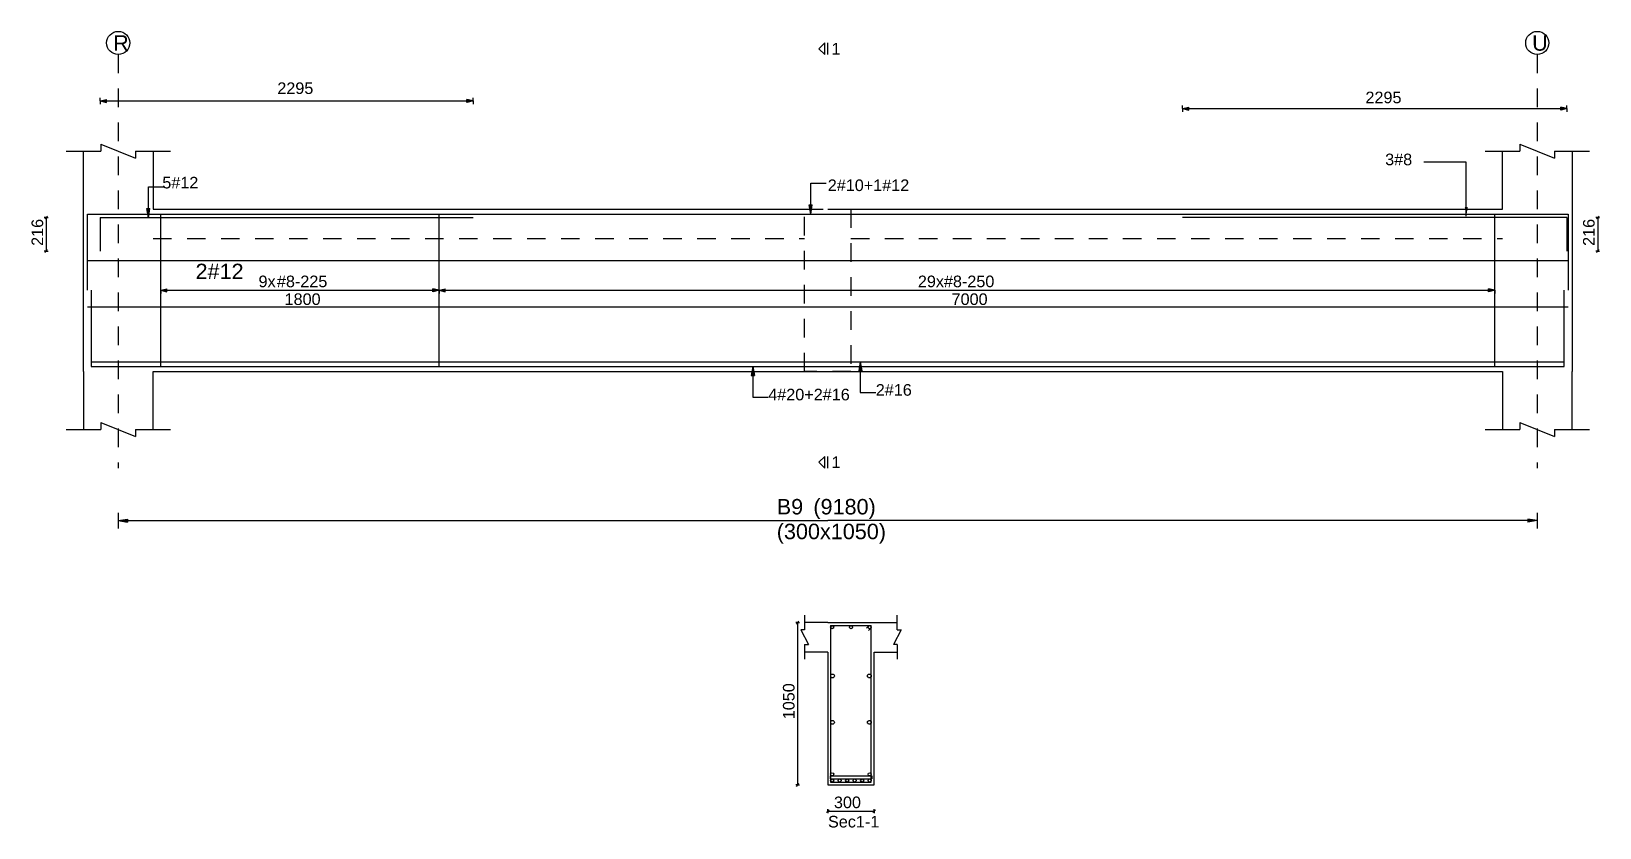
# Model space of a CAD drawing. Extents: x 0 to 98, y 3 to 248.
# Drawn here: x 0.44 to 10.58, y 103.75 to 108.91 of the extents above; entities that cross this region are included whole.
import ezdxf

# ---------------------------------------------------------------- set-up
doc = ezdxf.new("R2010")
doc.units = 0
doc.linetypes.add('ACAD_ISO02W100', pattern=[15, 12, -3])
for name, color, linetype in [('Axisline', 1, 'CONTINUOUS'), ('Axisline_Name', 2, 'CONTINUOUS'), ('Beam_bottombarlabeling', 2, 'CONTINUOUS'), ('Beam_Cross_Label', 4, 'CONTINUOUS'), ('Beam_CrossSection', 2, 'CONTINUOUS'), ('Beam_Dimensions_LS', 3, 'CONTINUOUS'), ('Beam_NameLS', 6, 'CONTINUOUS'), ('Beam_topbarsLabeling', 2, 'CONTINUOUS'), ('dim_all', 7, 'CONTINUOUS'), ('Extra_Topsteel_Labeling', 2, 'CONTINUOUS'), ('Extrabars', 7, 'CONTINUOUS'), ('Longsection', 2, 'CONTINUOUS'), ('main_botbars', 4, 'CONTINUOUS'), ('main_topbars', 4, 'CONTINUOUS'), ('SecondaryBeam', 2, 'CONTINUOUS'), ('SectionLine', 4, 'CONTINUOUS'), ('Sidefacebar', 140, 'CONTINUOUS'), ('Slabline', 253, 'CONTINUOUS'), ('Spacerbar', 7, 'CONTINUOUS'), ('span_dim', 7, 'CONTINUOUS'), ('spanline', 7, 'CONTINUOUS'), ('Stirrup_bar', 1, 'CONTINUOUS'), ('Stirrup_Dia_Spacing', 2, 'CONTINUOUS'), ('Stirrup_Length', 7, 'CONTINUOUS'), ('Stirrup_Numbers', 2, 'CONTINUOUS')]:
    doc.layers.add(name, color=color, linetype=linetype)
doc.styles.add('STRUDS_Arial', font='ARIAL.TTF', dxfattribs={"height": 0.04})

msp = doc.modelspace()

# ---------------------------------------------------------------- texts
at = {"layer": 'Axisline_Name', "style": 'STRUDS_Arial'}
for s, p in [('R', (0.967, 108.78)), ('U', (10.147, 108.78))]:
    msp.add_text(s, height=0.1, dxfattribs=at).set_placement(p)
at = {"layer": 'Beam_bottombarlabeling', "style": 'STRUDS_Arial'}
for s, p in [('4#20+2#16', (5.205, 106.518)), ('2#16', (5.9005, 106.548))]:
    msp.add_text(s, height=0.075, dxfattribs=at).set_placement(p)
at = {"layer": 'Beam_Cross_Label', "style": 'STRUDS_Arial'}
msp.add_text('Sec1-1', height=0.075, dxfattribs=at).set_placement((5.5915, 103.755))
at = {"layer": 'Beam_Dimensions_LS', "style": 'STRUDS_Arial'}
msp.add_text('(300x1050)', height=0.1, dxfattribs=at).set_placement((5.26, 105.62))
at = {"layer": 'Beam_NameLS', "style": 'STRUDS_Arial'}
msp.add_text('B9', height=0.1, dxfattribs=at).set_placement((5.26, 105.78))
at = {"layer": 'Beam_topbarsLabeling', "style": 'STRUDS_Arial'}
msp.add_text('2#10+1#12', height=0.075, dxfattribs=at).set_placement((5.59, 107.872))
at = {"layer": 'dim_all', "style": 'STRUDS_Arial'}
for s, p in [('2295', (2.029, 108.5)), ('2295', (9.0685, 108.44)), ('300', (5.63, 103.88))]:
    msp.add_text(s, height=0.075, dxfattribs=at).set_placement(p)
for s, p in [('216', (0.514, 107.517)), ('216', (0.514, 107.517)), ('216', (10.551, 107.517)), ('1050', (5.375, 104.455))]:
    msp.add_text(s, height=0.075, rotation=90, dxfattribs=at).set_placement(p)
at = {"layer": 'Extra_Topsteel_Labeling', "style": 'STRUDS_Arial'}
for s, p in [('3#8', (9.196, 108.039)), ('5#12', (1.285, 107.889))]:
    msp.add_text(s, height=0.075, dxfattribs=at).set_placement(p)
at = {"layer": 'SectionLine', "style": 'STRUDS_Arial'}
for p in [(5.614, 108.755), (5.614, 106.08)]:
    msp.add_text('1', height=0.075, dxfattribs=at).set_placement(p)
at = {"layer": 'Sidefacebar', "style": 'STRUDS_Arial'}
msp.add_text('2#12', height=0.1, dxfattribs=at).set_placement((1.5, 107.302))
at = {"layer": 'span_dim', "style": 'STRUDS_Arial'}
msp.add_text(' (9180) ', height=0.1, dxfattribs=at).set_placement((5.458, 105.78))
at = {"layer": 'Stirrup_Dia_Spacing', "style": 'STRUDS_Arial'}
for s, p in [('#8-225', (2.0265, 107.25)), ('#8-250', (6.3415, 107.25)), ('1800', (2.076, 107.135)), ('7000', (6.391, 107.135))]:
    msp.add_text(s, height=0.075, dxfattribs=at).set_placement(p)
at = {"layer": 'Stirrup_Numbers', "style": 'STRUDS_Arial'}
for s, p in [('9x', (1.9075, 107.25)), ('29x', (6.173, 107.25))]:
    msp.add_text(s, height=0.075, dxfattribs=at).set_placement(p)

# ---------------------------------------------------------------- linework, layer by layer
at = {"layer": 'Axisline', "linetype": 'ACAD_ISO02W100', "ltscale": 0.01}
for p, q in [((1, 108.755), (1, 106.08)), ((10.18, 108.755), (10.18, 106.08))]:
    msp.add_line(p, q, dxfattribs=at)
at = {"layer": 'Axisline'}
for centre in [(1, 108.83), (10.18, 108.83)]:
    msp.add_circle(centre, 0.075, dxfattribs=at)
at = {"layer": 'Beam_bottombarlabeling'}
for p, q in [((5.105, 106.738), (5.095, 106.678)), ((5.105, 106.738), (5.105, 106.538)), ((5.105, 106.738), (5.115, 106.678)), ((5.8005, 106.768), (5.7905, 106.708)), ((5.8005, 106.768), (5.8005, 106.568)), ((5.8005, 106.768), (5.8105, 106.708)), ((5.095, 106.678), (5.115, 106.678)), ((5.7905, 106.708), (5.8105, 106.708)), ((5.105, 106.538), (5.205, 106.538)), ((5.8005, 106.568), (5.9005, 106.568))]:
    msp.add_line(p, q, dxfattribs=at)
for points in [[(5.105, 106.738), (5.095, 106.678), (5.105, 106.738), (5.115, 106.678)], [(5.8005, 106.768), (5.7905, 106.708), (5.8005, 106.768), (5.8105, 106.708)]]:
    msp.add_solid(points, dxfattribs=at)
at = {"layer": 'Beam_CrossSection'}
for p, q in [((5.44, 105.128), (5.44, 105.033)), ((6.04, 105.033), (6.04, 105.128)), ((5.44, 105.033), (5.415, 105.033)), ((5.415, 105.033), (5.465, 104.938)), ((5.59, 105.08), (5.44, 105.08)), ((5.59, 105.08), (5.89, 105.08)), ((5.59, 105.08), (5.59, 105.08)), ((5.89, 105.08), (5.89, 105.08)), ((5.89, 105.08), (6.04, 105.08)), ((6.065, 105.033), (6.015, 104.938)), ((6.04, 105.033), (6.065, 105.033)), ((5.44, 104.938), (5.44, 104.843)), ((5.44, 104.938), (5.465, 104.938)), ((6.04, 104.938), (6.015, 104.938)), ((6.04, 104.938), (6.04, 104.843)), ((5.59, 104.89), (5.44, 104.89)), ((5.59, 104.89), (5.59, 104.03)), ((5.89, 104.03), (5.89, 104.89)), ((5.89, 104.89), (6.04, 104.89)), ((5.59, 104.03), (5.89, 104.03))]:
    msp.add_line(p, q, dxfattribs=at)
at = {"layer": 'Beam_topbarsLabeling'}
for p, q in [((5.48, 107.722), (5.48, 107.922)), ((5.48, 107.922), (5.58, 107.922)), ((5.48, 107.722), (5.47, 107.782)), ((5.47, 107.782), (5.49, 107.782)), ((5.48, 107.722), (5.49, 107.782)), ((5.48, 107.782), (5.485, 107.782))]:
    msp.add_line(p, q, dxfattribs=at)
msp.add_solid([(5.48, 107.722), (5.47, 107.782), (5.48, 107.722), (5.49, 107.782)], dxfattribs=at)
at = {"layer": 'dim_all'}
for p, q in [((0.883, 108.455), (0.883, 108.475)), ((0.883, 108.455), (0.883, 108.468)), ((0.883, 108.455), (0.883, 108.468)), ((0.883, 108.455), (0.923, 108.465)), ((0.923, 108.445), (0.923, 108.465)), ((3.295, 108.455), (3.255, 108.465)), ((3.255, 108.445), (3.255, 108.465)), ((3.295, 108.455), (3.295, 108.475)), ((3.295, 108.455), (3.295, 108.468)), ((3.295, 108.455), (3.295, 108.468)), ((0.883, 108.455), (0.883, 108.435)), ((0.883, 108.455), (0.923, 108.445)), ((0.883, 108.455), (0.883, 108.443)), ((0.883, 108.455), (0.883, 108.443)), ((0.883, 108.455), (3.295, 108.455)), ((3.295, 108.455), (3.255, 108.445)), ((3.295, 108.455), (3.295, 108.435)), ((3.295, 108.455), (3.295, 108.443)), ((3.295, 108.455), (3.295, 108.443)), ((7.885, 108.405), (7.885, 108.425)), ((7.885, 108.405), (7.885, 108.418)), ((7.885, 108.405), (7.885, 108.418)), ((7.885, 108.405), (7.925, 108.415)), ((7.885, 108.405), (7.885, 108.385)), ((7.885, 108.405), (7.925, 108.395)), ((7.885, 108.405), (7.885, 108.393)), ((7.885, 108.405), (7.885, 108.393)), ((7.885, 108.405), (10.372, 108.405)), ((7.925, 108.395), (7.925, 108.415)), ((10.372, 108.405), (10.332, 108.415)), ((10.332, 108.395), (10.332, 108.415)), ((10.372, 108.405), (10.332, 108.395)), ((10.372, 108.405), (10.372, 108.425)), ((10.372, 108.405), (10.372, 108.418)), ((10.372, 108.405), (10.372, 108.418)), ((10.372, 108.405), (10.372, 108.385)), ((10.372, 108.405), (10.372, 108.393)), ((10.372, 108.405), (10.372, 108.393)), ((0.534, 107.701), (0.5215, 107.701)), ((0.534, 107.701), (0.5215, 107.701)), ((0.534, 107.701), (0.5252, 107.692)), ((0.534, 107.701), (0.5252, 107.692)), ((0.534, 107.701), (0.5428, 107.709)), ((0.534, 107.701), (0.5428, 107.709)), ((0.534, 107.701), (0.5465, 107.701)), ((0.534, 107.701), (0.534, 107.484)), ((0.534, 107.701), (0.5465, 107.701)), ((0.534, 107.701), (0.534, 107.484)), ((10.571, 107.701), (10.5585, 107.701)), ((10.571, 107.701), (10.5622, 107.692)), ((10.571, 107.701), (10.5798, 107.709)), ((10.571, 107.701), (10.5835, 107.701)), ((10.571, 107.701), (10.571, 107.484)), ((0.534, 107.484), (0.5215, 107.484)), ((0.534, 107.484), (0.5215, 107.484)), ((0.534, 107.484), (0.5252, 107.475)), ((0.534, 107.484), (0.5252, 107.475)), ((0.534, 107.484), (0.5428, 107.493)), ((0.534, 107.484), (0.5428, 107.493)), ((0.534, 107.484), (0.5465, 107.484)), ((0.534, 107.484), (0.5465, 107.484)), ((10.571, 107.484), (10.5585, 107.484)), ((10.571, 107.484), (10.5622, 107.475)), ((10.571, 107.484), (10.5798, 107.493)), ((10.571, 107.484), (10.5835, 107.484)), ((5.395, 105.08), (5.3825, 105.08)), ((5.395, 105.08), (5.3862, 105.071)), ((5.395, 105.08), (5.4038, 105.089)), ((5.395, 105.08), (5.4075, 105.08)), ((5.395, 105.08), (5.395, 104.03)), ((5.395, 104.03), (5.3825, 104.03)), ((5.395, 104.03), (5.3862, 104.021)), ((5.395, 104.03), (5.4038, 104.039)), ((5.395, 104.03), (5.4075, 104.03)), ((5.59, 103.86), (5.5812, 103.851)), ((5.59, 103.86), (5.59, 103.873)), ((5.59, 103.86), (5.5988, 103.869)), ((5.59, 103.86), (5.59, 103.848)), ((5.59, 103.86), (5.89, 103.86)), ((5.89, 103.86), (5.8812, 103.851)), ((5.89, 103.86), (5.89, 103.873)), ((5.89, 103.86), (5.8988, 103.869)), ((5.89, 103.86), (5.89, 103.848))]:
    msp.add_line(p, q, dxfattribs=at)
for points in [[(0.883, 108.455), (0.923, 108.465), (0.883, 108.455), (0.923, 108.445)], [(3.295, 108.455), (3.255, 108.465), (3.295, 108.455), (3.255, 108.445)], [(7.885, 108.405), (7.925, 108.415), (7.885, 108.405), (7.925, 108.395)], [(10.372, 108.405), (10.332, 108.415), (10.372, 108.405), (10.332, 108.395)]]:
    msp.add_solid(points, dxfattribs=at)
at = {"layer": 'Extra_Topsteel_Labeling'}
for p, q in [((9.721, 108.059), (9.446, 108.059)), ((9.721, 107.709), (9.721, 108.059)), ((1.195, 107.699), (1.195, 107.899)), ((1.195, 107.899), (1.295, 107.899)), ((1.195, 107.699), (1.185, 107.759)), ((1.185, 107.759), (1.205, 107.759)), ((1.195, 107.699), (1.205, 107.759)), ((1.195, 107.759), (1.2, 107.759))]:
    msp.add_line(p, q, dxfattribs=at)
for points in [[(1.195, 107.699), (1.185, 107.759), (1.195, 107.699), (1.205, 107.759)], [(9.721, 107.709), (9.711, 107.769), (9.721, 107.709), (9.731, 107.769)]]:
    msp.add_solid(points, dxfattribs=at)
at = {"layer": 'Extrabars'}
for p, q in [((0.883, 107.701), (0.883, 107.484)), ((0.883, 107.701), (3.295, 107.701)), ((10.372, 107.701), (7.885, 107.701)), ((10.372, 107.701), (10.372, 107.484))]:
    msp.add_line(p, q, dxfattribs=at)
at = {"layer": 'Longsection'}
for p, q in [((0.8875, 108.175), (0.8875, 108.13)), ((0.8875, 108.175), (1.1125, 108.085)), ((10.0675, 108.175), (10.0675, 108.13)), ((10.0675, 108.175), (10.2925, 108.085)), ((0.6625, 108.13), (0.775, 108.13)), ((0.6625, 108.13), (0.8875, 108.13)), ((0.775, 107.755), (0.775, 108.13)), ((1.1125, 108.13), (1.1125, 108.085)), ((1.1125, 108.13), (1.3375, 108.13)), ((1.225, 108.13), (1.225, 107.755)), ((9.8425, 108.13), (9.955, 108.13)), ((9.8425, 108.13), (10.0675, 108.13)), ((9.955, 107.755), (9.955, 108.13)), ((10.2925, 108.13), (10.2925, 108.085)), ((10.2925, 108.13), (10.5175, 108.13)), ((10.405, 108.13), (10.405, 107.755)), ((0.775, 106.705), (0.775, 107.755)), ((1, 107.755), (1, 107.755)), ((1.225, 107.755), (5.44, 107.755)), ((5.59, 107.755), (9.955, 107.755)), ((10.405, 107.755), (10.405, 106.705)), ((0.775, 106.705), (0.775, 106.33)), ((1.225, 106.33), (1.225, 106.705)), ((1.225, 106.705), (5.44, 106.705)), ((5.44, 106.705), (9.955, 106.705)), ((9.955, 106.705), (9.955, 106.33)), ((10.405, 106.33), (10.405, 106.705)), ((0.6625, 106.33), (0.775, 106.33)), ((0.6625, 106.33), (0.8875, 106.33)), ((0.8875, 106.375), (0.8875, 106.33)), ((0.8875, 106.375), (1.1125, 106.285)), ((1.1125, 106.33), (1.1125, 106.285)), ((1.1125, 106.33), (1.3375, 106.33)), ((9.8425, 106.33), (9.955, 106.33)), ((9.8425, 106.33), (10.0675, 106.33)), ((10.0675, 106.375), (10.0675, 106.33)), ((10.0675, 106.375), (10.2925, 106.285)), ((10.2925, 106.33), (10.2925, 106.285)), ((10.2925, 106.33), (10.5175, 106.33))]:
    msp.add_line(p, q, dxfattribs=at)
at = {"layer": 'main_botbars'}
for p, q in [((0.8, 107.23), (0.8, 107.722)), ((0.8, 107.722), (10.38, 107.722)), ((10.38, 107.722), (10.38, 107.23)), ((0.825, 107.23), (0.825, 106.738)), ((0.825, 107.23), (0.825, 106.768)), ((10.355, 106.738), (10.355, 107.23)), ((10.355, 106.768), (10.355, 107.23)), ((0.825, 106.768), (10.355, 106.768)), ((0.825, 106.738), (10.355, 106.738))]:
    msp.add_line(p, q, dxfattribs=at)
for centre in [(5.6188, 104.099), (5.8613, 104.099), (5.6188, 104.059), (5.6673, 104.059), (5.7158, 104.059), (5.7643, 104.059), (5.8128, 104.059), (5.8613, 104.059)]:
    msp.add_circle(centre, 0.01, dxfattribs=at)
at = {"layer": 'main_topbars'}
for centre in [(5.6188, 105.051), (5.74, 105.051), (5.8613, 105.051)]:
    msp.add_circle(centre, 0.01, dxfattribs=at)
at = {"layer": 'SecondaryBeam', "linetype": 'ACAD_ISO02W100', "ltscale": 0.01}
for p, q in [((5.44, 107.755), (5.74, 107.755)), ((5.44, 106.705), (5.44, 107.755)), ((5.74, 107.755), (5.74, 106.705)), ((5.74, 106.705), (5.44, 106.705))]:
    msp.add_line(p, q, dxfattribs=at)
at = {"layer": 'SectionLine'}
for p, q in [((5.57, 108.83), (5.5325, 108.793)), ((5.57, 108.755), (5.5325, 108.793)), ((5.57, 108.755), (5.57, 108.83)), ((5.59, 108.755), (5.59, 108.83)), ((5.57, 106.155), (5.5325, 106.118)), ((5.57, 106.08), (5.57, 106.155)), ((5.59, 106.08), (5.59, 106.155)), ((5.57, 106.08), (5.5325, 106.118))]:
    msp.add_line(p, q, dxfattribs=at)
at = {"layer": 'Sidefacebar'}
for p, q in [((0.8, 107.422), (10.38, 107.422)), ((0.8, 107.122), (10.38, 107.122))]:
    msp.add_line(p, q, dxfattribs=at)
for centre in [(5.621, 104.735), (5.859, 104.735), (5.621, 104.435), (5.859, 104.435)]:
    msp.add_circle(centre, 0.012, dxfattribs=at)
at = {"layer": 'Slabline', "linetype": 'ACAD_ISO02W100', "ltscale": 0.01}
for p, q in [((1.225, 107.565), (5.44, 107.565)), ((5.74, 107.565), (9.955, 107.565))]:
    msp.add_line(p, q, dxfattribs=at)
at = {"layer": 'Spacerbar'}
for p, q in [((5.6057, 104.089), (5.8742, 104.089)), ((5.6057, 104.089), (5.6057, 104.069)), ((5.6057, 104.069), (5.8742, 104.069)), ((5.8742, 104.089), (5.8742, 104.069))]:
    msp.add_line(p, q, dxfattribs=at)
at = {"layer": 'spanline'}
for p, q in [((1, 105.79), (1, 105.69)), ((1, 105.74), (1.06, 105.75)), ((1, 105.74), (5.59, 105.74)), ((1, 105.74), (1.06, 105.73)), ((1.06, 105.75), (1.06, 105.73)), ((10.18, 105.74), (5.59, 105.74)), ((10.18, 105.74), (10.12, 105.75)), ((10.12, 105.75), (10.12, 105.73)), ((10.18, 105.74), (10.12, 105.73)), ((10.18, 105.79), (10.18, 105.69))]:
    msp.add_line(p, q, dxfattribs=at)
for points in [[(1, 105.74), (1.06, 105.75), (1, 105.74), (1.06, 105.73)], [(10.18, 105.74), (10.12, 105.75), (10.18, 105.74), (10.12, 105.73)]]:
    msp.add_solid(points, dxfattribs=at)
at = {"layer": 'Stirrup_bar'}
for p, q in [((1.275, 106.738), (1.275, 107.722)), ((3.075, 106.738), (3.075, 107.722)), ((9.905, 106.738), (9.905, 107.722)), ((5.6087, 105.061), (5.6087, 104.049)), ((5.6087, 105.061), (5.8712, 105.061)), ((5.8542, 105.058), (5.84, 105.044)), ((5.8683, 105.044), (5.8542, 105.03)), ((5.8712, 104.049), (5.8712, 105.061)), ((5.6087, 104.049), (5.8712, 104.049))]:
    msp.add_line(p, q, dxfattribs=at)
at = {"layer": 'Stirrup_Length'}
for p, q in [((1.275, 107.23), (1.275, 107.25)), ((1.275, 107.23), (1.315, 107.24)), ((1.315, 107.22), (1.315, 107.24)), ((3.075, 107.23), (3.035, 107.24)), ((3.035, 107.22), (3.035, 107.24)), ((3.075, 107.23), (3.075, 107.25)), ((3.075, 107.23), (3.075, 107.25)), ((3.075, 107.23), (3.115, 107.24)), ((3.115, 107.22), (3.115, 107.24)), ((9.905, 107.23), (9.865, 107.24)), ((9.865, 107.22), (9.865, 107.24)), ((9.905, 107.23), (9.905, 107.25)), ((1.275, 107.23), (9.905, 107.23)), ((1.275, 107.23), (1.275, 107.21)), ((1.275, 107.23), (1.315, 107.22)), ((3.075, 107.23), (3.035, 107.22)), ((3.075, 107.23), (3.075, 107.21)), ((3.075, 107.23), (3.115, 107.22)), ((3.075, 107.23), (3.075, 107.21)), ((9.905, 107.23), (9.865, 107.22)), ((9.905, 107.23), (9.905, 107.21))]:
    msp.add_line(p, q, dxfattribs=at)
for points in [[(1.275, 107.23), (1.315, 107.24), (1.275, 107.23), (1.315, 107.22)], [(3.075, 107.23), (3.035, 107.24), (3.075, 107.23), (3.035, 107.22)], [(3.075, 107.23), (3.115, 107.24), (3.075, 107.23), (3.115, 107.22)], [(9.905, 107.23), (9.865, 107.24), (9.905, 107.23), (9.865, 107.22)]]:
    msp.add_solid(points, dxfattribs=at)

msp.set_redraw_order([(e.dxf.handle, doc.entitydb.next_handle()) for e in msp.query("TEXT MTEXT ATTDEF DIMENSION ARC_DIMENSION")])  # texts and dimensions are drawn at this point

doc.saveas('drawing.dxf')
